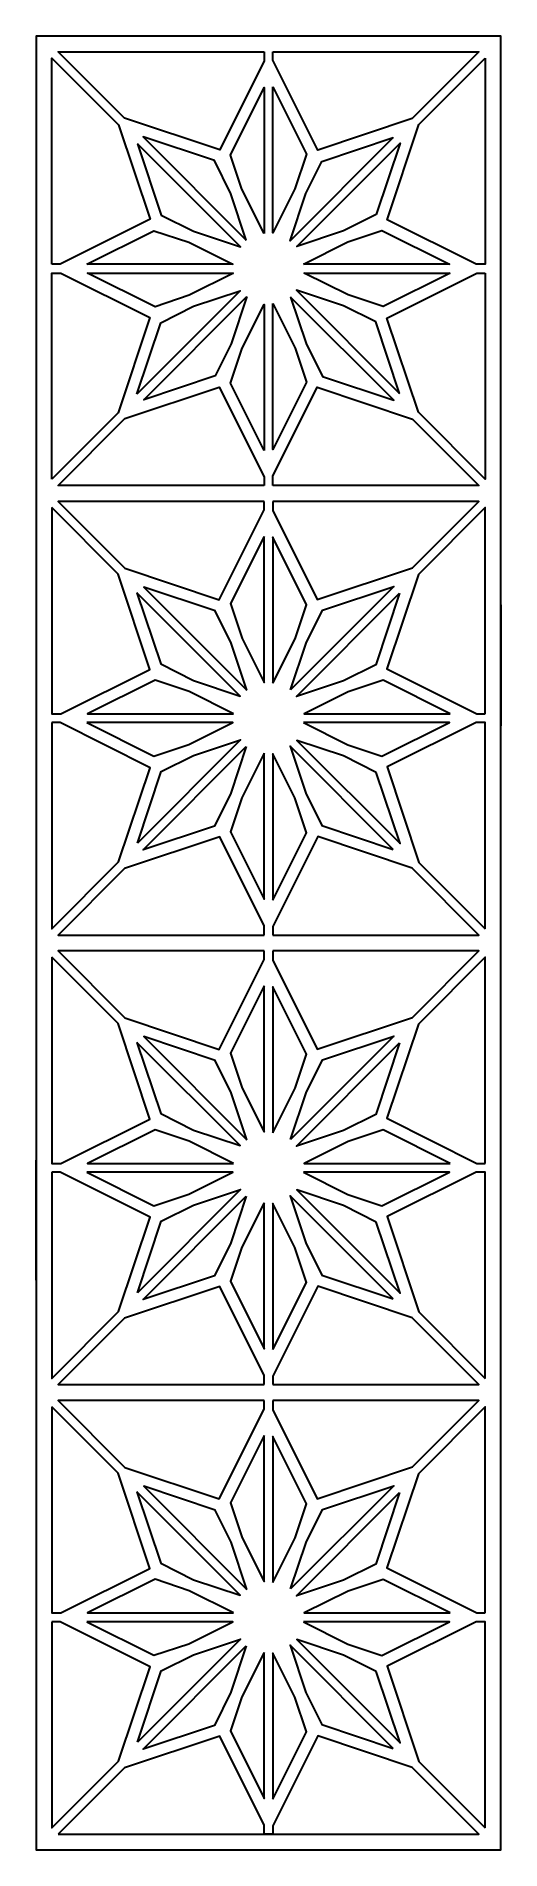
# Model space of a CAD drawing. Header units: centimetres. Extents: x 16.3 to 20.9, y -9 to 9.
import ezdxf

# ---------------------------------------------------------------- set-up
doc = ezdxf.new("R2010")
doc.units = ezdxf.units.CM
doc.header["$MEASUREMENT"] = 0
doc.layers.add('layer 1', color=7, linetype='Continuous')

msp = doc.modelspace()

# ---------------------------------------------------------------- linework, layer by layer
at = {"layer": 'layer 1', "color": 250, "lineweight": 30}
for points, knots in [([(20.9491, 3.35783), (20.9491, 3.35783), (20.9491, 0.07497), (20.9491, 0.07497), (20.9491, 0.07497), (20.9491, 0.07497), (20.9491, -2.18705), (20.9491, -2.18705), (20.9491, -2.18705), (20.9491, -2.18705), (20.9491, -2.27524), (20.9491, -2.27524), (20.9491, -2.27524), (20.9491, -2.27524), (20.9491, -4.46261), (20.9491, -4.46261), (20.9491, -4.46261), (20.9491, -4.46261), (20.9491, -6.64995), (20.9491, -6.64995), (20.9491, -6.64995), (20.9491, -6.64995), (20.9491, -6.73814), (20.9491, -6.73814), (20.9491, -6.73814), (20.9491, -6.73814), (20.9491, -9.00021), (20.9491, -9.00021), (20.9491, -9.00021), (20.9491, -9.00021), (16.33681, -9.00021), (16.33681, -9.00021), (16.33681, -9.00021), (16.33681, -9.00021), (16.33681, -6.73814), (16.33681, -6.73814), (16.33681, -6.73814), (16.33681, -6.73814), (16.33681, -6.64995), (16.33681, -6.64995), (16.33681, -6.64995), (16.33681, -6.64995), (16.33681, -2.15647), (16.33681, -2.15647), (16.33681, -2.15647), (16.33681, -2.15647), (16.33681, -2.18705), (16.33681, -2.18705), (16.33681, -2.18705), (16.33681, -2.18705), (16.33681, -2.27524), (16.33681, -2.27524), (16.33681, -2.27524), (16.33681, -2.27524), (16.33681, -3.34689), (16.33681, -3.34689), (16.33681, -3.34689), (16.33681, -3.34689), (16.33681, -0.07441), (16.33681, -0.07441), (16.33681, -0.07441), (16.33681, -0.07441), (16.33681, 2.18761), (16.33681, 2.18761), (16.33681, 2.18761), (16.33681, 2.18761), (16.33681, 2.27585), (16.33681, 2.27585), (16.33681, 2.27585), (16.33681, 2.27585), (16.33681, 4.46318), (16.33681, 4.46318), (16.33681, 4.46318), (16.33681, 4.46318), (16.33681, 6.65051), (16.33681, 6.65051), (16.33681, 6.65051), (16.33681, 6.65051), (16.33681, 6.73875), (16.33681, 6.73875), (16.33681, 6.73875), (16.33681, 6.73875), (16.33681, 9.00077), (16.33681, 9.00077), (16.33681, 9.00077), (16.33681, 9.00077), (20.9491, 9.00077), (20.9491, 9.00077), (20.9491, 9.00077), (20.9491, 9.00077), (20.9491, 6.73875), (20.9491, 6.73875), (20.9491, 6.73875), (20.9491, 6.73875), (20.9491, 6.65051), (20.9491, 6.65051), (20.9491, 6.65051), (20.9491, 6.65051), (20.9491, 2.15704), (20.9491, 2.15704), (20.9491, 2.15704), (20.9491, 2.15704), (20.9491, 2.18761), (20.9491, 2.18761), (20.9491, 2.18761), (20.9491, 2.18761), (20.9491, 2.27585), (20.9491, 2.27585), (20.9491, 2.27585), (20.9491, 2.27585), (20.9491, 3.35783), (20.9491, 3.35783)], [0, 0, 0, 0, 0.03448276, 0.03448276, 0.03448276, 0.03448276, 0.06896552, 0.06896552, 0.06896552, 0.06896552, 0.10344828, 0.10344828, 0.10344828, 0.10344828, 0.13793103, 0.13793103, 0.13793103, 0.13793103, 0.17241379, 0.17241379, 0.17241379, 0.17241379, 0.20689655, 0.20689655, 0.20689655, 0.20689655, 0.24137931, 0.24137931, 0.24137931, 0.24137931, 0.27586207, 0.27586207, 0.27586207, 0.27586207, 0.31034483, 0.31034483, 0.31034483, 0.31034483, 0.34482759, 0.34482759, 0.34482759, 0.34482759, 0.37931034, 0.37931034, 0.37931034, 0.37931034, 0.4137931, 0.4137931, 0.4137931, 0.4137931, 0.44827586, 0.44827586, 0.44827586, 0.44827586, 0.48275862, 0.48275862, 0.48275862, 0.48275862, 0.51724138, 0.51724138, 0.51724138, 0.51724138, 0.55172414, 0.55172414, 0.55172414, 0.55172414, 0.5862069, 0.5862069, 0.5862069, 0.5862069, 0.62068966, 0.62068966, 0.62068966, 0.62068966, 0.65517241, 0.65517241, 0.65517241, 0.65517241, 0.68965517, 0.68965517, 0.68965517, 0.68965517, 0.72413793, 0.72413793, 0.72413793, 0.72413793, 0.75862069, 0.75862069, 0.75862069, 0.75862069, 0.79310345, 0.79310345, 0.79310345, 0.79310345, 0.82758621, 0.82758621, 0.82758621, 0.82758621, 0.86206897, 0.86206897, 0.86206897, 0.86206897, 0.89655172, 0.89655172, 0.89655172, 0.89655172, 0.93103448, 0.93103448, 0.93103448, 0.93103448, 1, 1, 1, 1]), ([(18.59883, 8.84704), (18.59883, 8.84704), (16.55294, 8.84704), (16.55294, 8.84704), (16.55294, 8.84704), (16.55294, 8.84704), (17.21215, 8.18779), (17.21215, 8.18779), (17.21215, 8.18779), (17.21215, 8.18779), (18.1588, 7.87326), (18.1588, 7.87326), (18.1588, 7.87326), (18.1588, 7.87326), (18.59883, 8.75546), (18.59883, 8.75546), (18.59883, 8.75546), (18.59883, 8.75546), (18.59883, 8.84704), (18.59883, 8.84704)], [0, 0, 0, 0, 0.16666667, 0.16666667, 0.16666667, 0.16666667, 0.33333333, 0.33333333, 0.33333333, 0.33333333, 0.5, 0.5, 0.5, 0.5, 0.66666667, 0.66666667, 0.66666667, 0.66666667, 1, 1, 1, 1]), ([(18.68703, 8.84704), (18.68703, 8.84704), (18.68703, 8.76214), (18.68703, 8.76214), (18.68703, 8.76214), (18.68703, 8.76214), (19.13402, 7.87039), (19.13402, 7.87039), (19.13402, 7.87039), (19.13402, 7.87039), (20.06898, 8.18302), (20.06898, 8.18302), (20.06898, 8.18302), (20.06898, 8.18302), (20.73296, 8.84704), (20.73296, 8.84704), (20.73296, 8.84704), (20.73296, 8.84704), (18.68703, 8.84704), (18.68703, 8.84704)], [0, 0, 0, 0, 0.16666667, 0.16666667, 0.16666667, 0.16666667, 0.33333333, 0.33333333, 0.33333333, 0.33333333, 0.5, 0.5, 0.5, 0.5, 0.66666667, 0.66666667, 0.66666667, 0.66666667, 1, 1, 1, 1]), ([(16.49054, 6.73875), (16.49054, 6.73875), (16.57539, 6.73875), (16.57539, 6.73875), (16.57539, 6.73875), (16.57539, 6.73875), (17.46719, 7.18569), (17.46719, 7.18569), (17.46719, 7.18569), (17.46719, 7.18569), (17.15452, 8.12065), (17.15452, 8.12065), (17.15452, 8.12065), (17.15452, 8.12065), (16.49054, 8.78464), (16.49054, 8.78464), (16.49054, 8.78464), (16.49054, 8.78464), (16.49054, 6.73875), (16.49054, 6.73875)], [0, 0, 0, 0, 0.16666667, 0.16666667, 0.16666667, 0.16666667, 0.33333333, 0.33333333, 0.33333333, 0.33333333, 0.5, 0.5, 0.5, 0.5, 0.66666667, 0.66666667, 0.66666667, 0.66666667, 1, 1, 1, 1]), ([(20.79532, 8.78464), (20.79532, 8.78464), (20.13612, 8.12539), (20.13612, 8.12539), (20.13612, 8.12539), (20.13612, 8.12539), (19.82158, 7.17879), (19.82158, 7.17879), (19.82158, 7.17879), (19.82158, 7.17879), (20.70378, 6.73875), (20.70378, 6.73875), (20.70378, 6.73875), (20.70378, 6.73875), (20.79532, 6.73875), (20.79532, 6.73875), (20.79532, 6.73875), (20.79532, 6.73875), (20.79532, 8.78464), (20.79532, 8.78464)], [0, 0, 0, 0, 0.16666667, 0.16666667, 0.16666667, 0.16666667, 0.33333333, 0.33333333, 0.33333333, 0.33333333, 0.5, 0.5, 0.5, 0.5, 0.66666667, 0.66666667, 0.66666667, 0.66666667, 1, 1, 1, 1]), ([(18.59883, 7.04225), (18.59883, 7.04225), (18.59883, 8.49164), (18.59883, 8.49164), (18.59883, 8.49164), (18.59883, 8.49164), (18.26463, 7.82158), (18.26463, 7.82158), (18.26463, 7.82158), (18.26463, 7.82158), (18.37762, 7.48364), (18.37762, 7.48364), (18.37762, 7.48364), (18.37762, 7.48364), (18.59883, 7.04225), (18.59883, 7.04225)], [0, 0, 0, 0, 0.2, 0.2, 0.2, 0.2, 0.4, 0.4, 0.4, 0.4, 0.6, 0.6, 0.6, 0.6, 1, 1, 1, 1]), ([(18.68703, 8.49938), (18.68703, 8.49938), (18.68703, 7.04998), (18.68703, 7.04998), (18.68703, 7.04998), (18.68703, 7.04998), (18.90412, 7.4852), (18.90412, 7.4852), (18.90412, 7.4852), (18.90412, 7.4852), (19.01937, 7.83204), (19.01937, 7.83204), (19.01937, 7.83204), (19.01937, 7.83204), (18.68703, 8.49938), (18.68703, 8.49938)], [0, 0, 0, 0, 0.2, 0.2, 0.2, 0.2, 0.4, 0.4, 0.4, 0.4, 0.6, 0.6, 0.6, 0.6, 1, 1, 1, 1]), ([(17.34108, 7.93414), (17.34108, 7.93414), (18.36594, 6.90924), (18.36594, 6.90924), (18.36594, 6.90924), (18.36594, 6.90924), (17.89742, 7.06492), (17.89742, 7.06492), (17.89742, 7.06492), (17.89742, 7.06492), (17.57853, 7.22399), (17.57853, 7.22399), (17.57853, 7.22399), (17.57853, 7.22399), (17.34108, 7.93414), (17.34108, 7.93414)], [0, 0, 0, 0, 0.2, 0.2, 0.2, 0.2, 0.4, 0.4, 0.4, 0.4, 0.6, 0.6, 0.6, 0.6, 1, 1, 1, 1]), ([(18.42283, 6.97712), (18.42283, 6.97712), (17.39797, 8.00197), (17.39797, 8.00197), (17.39797, 8.00197), (17.39797, 8.00197), (18.10568, 7.76682), (18.10568, 7.76682), (18.10568, 7.76682), (18.10568, 7.76682), (18.26862, 7.43834), (18.26862, 7.43834), (18.26862, 7.43834), (18.26862, 7.43834), (18.42283, 6.97712), (18.42283, 6.97712)], [0, 0, 0, 0, 0.2, 0.2, 0.2, 0.2, 0.4, 0.4, 0.4, 0.4, 0.6, 0.6, 0.6, 0.6, 1, 1, 1, 1]), ([(19.88246, 7.9965), (19.88246, 7.9965), (19.17232, 7.75905), (19.17232, 7.75905), (19.17232, 7.75905), (19.17232, 7.75905), (19.01324, 7.44012), (19.01324, 7.44012), (19.01324, 7.44012), (19.01324, 7.44012), (18.85757, 6.9716), (18.85757, 6.9716), (18.85757, 6.9716), (18.85757, 6.9716), (19.88246, 7.9965), (19.88246, 7.9965)], [0, 0, 0, 0, 0.2, 0.2, 0.2, 0.2, 0.4, 0.4, 0.4, 0.4, 0.6, 0.6, 0.6, 0.6, 1, 1, 1, 1]), ([(19.71341, 7.23272), (19.71341, 7.23272), (19.9503, 7.93961), (19.9503, 7.93961), (19.9503, 7.93961), (19.9503, 7.93961), (18.92544, 6.91471), (18.92544, 6.91471), (18.92544, 6.91471), (18.92544, 6.91471), (19.38667, 7.06897), (19.38667, 7.06897), (19.38667, 7.06897), (19.38667, 7.06897), (19.71341, 7.23272), (19.71341, 7.23272)], [0, 0, 0, 0, 0.2, 0.2, 0.2, 0.2, 0.4, 0.4, 0.4, 0.4, 0.6, 0.6, 0.6, 0.6, 1, 1, 1, 1]), ([(16.83816, 6.73875), (16.83816, 6.73875), (18.28755, 6.73875), (18.28755, 6.73875), (18.28755, 6.73875), (18.28755, 6.73875), (17.85238, 6.95583), (17.85238, 6.95583), (17.85238, 6.95583), (17.85238, 6.95583), (17.50549, 7.07105), (17.50549, 7.07105), (17.50549, 7.07105), (17.50549, 7.07105), (16.83816, 6.73875), (16.83816, 6.73875)], [0, 0, 0, 0, 0.2, 0.2, 0.2, 0.2, 0.4, 0.4, 0.4, 0.4, 0.6, 0.6, 0.6, 0.6, 1, 1, 1, 1]), ([(18.99058, 6.73875), (18.99058, 6.73875), (20.43997, 6.73875), (20.43997, 6.73875), (20.43997, 6.73875), (20.43997, 6.73875), (19.7699, 7.07295), (19.7699, 7.07295), (19.7699, 7.07295), (19.7699, 7.07295), (19.43191, 6.95996), (19.43191, 6.95996), (19.43191, 6.95996), (19.43191, 6.95996), (18.99058, 6.73875), (18.99058, 6.73875)], [0, 0, 0, 0, 0.2, 0.2, 0.2, 0.2, 0.4, 0.4, 0.4, 0.4, 0.6, 0.6, 0.6, 0.6, 1, 1, 1, 1]), ([(16.49054, 4.60462), (16.49054, 4.60462), (17.14979, 5.26382), (17.14979, 5.26382), (17.14979, 5.26382), (17.14979, 5.26382), (17.46433, 6.21047), (17.46433, 6.21047), (17.46433, 6.21047), (17.46433, 6.21047), (16.58212, 6.65051), (16.58212, 6.65051), (16.58212, 6.65051), (16.58212, 6.65051), (16.49054, 6.65051), (16.49054, 6.65051), (16.49054, 6.65051), (16.49054, 6.65051), (16.49054, 4.60462), (16.49054, 4.60462)], [0, 0, 0, 0, 0.16666667, 0.16666667, 0.16666667, 0.16666667, 0.33333333, 0.33333333, 0.33333333, 0.33333333, 0.5, 0.5, 0.5, 0.5, 0.66666667, 0.66666667, 0.66666667, 0.66666667, 1, 1, 1, 1]), ([(18.29533, 6.65051), (18.29533, 6.65051), (16.8459, 6.65051), (16.8459, 6.65051), (16.8459, 6.65051), (16.8459, 6.65051), (17.51596, 6.3163), (17.51596, 6.3163), (17.51596, 6.3163), (17.51596, 6.3163), (17.85394, 6.4293), (17.85394, 6.4293), (17.85394, 6.4293), (17.85394, 6.4293), (18.29533, 6.65051), (18.29533, 6.65051)], [0, 0, 0, 0, 0.2, 0.2, 0.2, 0.2, 0.4, 0.4, 0.4, 0.4, 0.6, 0.6, 0.6, 0.6, 1, 1, 1, 1]), ([(20.4477, 6.65051), (20.4477, 6.65051), (18.99831, 6.65051), (18.99831, 6.65051), (18.99831, 6.65051), (18.99831, 6.65051), (19.43352, 6.43342), (19.43352, 6.43342), (19.43352, 6.43342), (19.43352, 6.43342), (19.78037, 6.31821), (19.78037, 6.31821), (19.78037, 6.31821), (19.78037, 6.31821), (20.4477, 6.65051), (20.4477, 6.65051)], [0, 0, 0, 0, 0.2, 0.2, 0.2, 0.2, 0.4, 0.4, 0.4, 0.4, 0.6, 0.6, 0.6, 0.6, 1, 1, 1, 1]), ([(20.79532, 6.65051), (20.79532, 6.65051), (20.71047, 6.65051), (20.71047, 6.65051), (20.71047, 6.65051), (20.71047, 6.65051), (19.81871, 6.20356), (19.81871, 6.20356), (19.81871, 6.20356), (19.81871, 6.20356), (20.13134, 5.2686), (20.13134, 5.2686), (20.13134, 5.2686), (20.13134, 5.2686), (20.79532, 4.60462), (20.79532, 4.60462), (20.79532, 4.60462), (20.79532, 4.60462), (20.79532, 6.65051), (20.79532, 6.65051)], [0, 0, 0, 0, 0.16666667, 0.16666667, 0.16666667, 0.16666667, 0.33333333, 0.33333333, 0.33333333, 0.33333333, 0.5, 0.5, 0.5, 0.5, 0.66666667, 0.66666667, 0.66666667, 0.66666667, 1, 1, 1, 1]), ([(17.33561, 5.44964), (17.33561, 5.44964), (18.36047, 6.4745), (18.36047, 6.4745), (18.36047, 6.4745), (18.36047, 6.4745), (17.89924, 6.32029), (17.89924, 6.32029), (17.89924, 6.32029), (17.89924, 6.32029), (17.5725, 6.15654), (17.5725, 6.15654), (17.5725, 6.15654), (17.5725, 6.15654), (17.33561, 5.44964), (17.33561, 5.44964)], [0, 0, 0, 0, 0.2, 0.2, 0.2, 0.2, 0.4, 0.4, 0.4, 0.4, 0.6, 0.6, 0.6, 0.6, 1, 1, 1, 1]), ([(18.42834, 6.41765), (18.42834, 6.41765), (17.40344, 5.39276), (17.40344, 5.39276), (17.40344, 5.39276), (17.40344, 5.39276), (18.11359, 5.63021), (18.11359, 5.63021), (18.11359, 5.63021), (18.11359, 5.63021), (18.27266, 5.94914), (18.27266, 5.94914), (18.27266, 5.94914), (18.27266, 5.94914), (18.42834, 6.41765), (18.42834, 6.41765)], [0, 0, 0, 0, 0.2, 0.2, 0.2, 0.2, 0.4, 0.4, 0.4, 0.4, 0.6, 0.6, 0.6, 0.6, 1, 1, 1, 1]), ([(18.59883, 4.88988), (18.59883, 4.88988), (18.59883, 6.33923), (18.59883, 6.33923), (18.59883, 6.33923), (18.59883, 6.33923), (18.38175, 5.90406), (18.38175, 5.90406), (18.38175, 5.90406), (18.38175, 5.90406), (18.26649, 5.55722), (18.26649, 5.55722), (18.26649, 5.55722), (18.26649, 5.55722), (18.59883, 4.88988), (18.59883, 4.88988)], [0, 0, 0, 0, 0.2, 0.2, 0.2, 0.2, 0.4, 0.4, 0.4, 0.4, 0.6, 0.6, 0.6, 0.6, 1, 1, 1, 1]), ([(18.68703, 6.347), (18.68703, 6.347), (18.68703, 4.89762), (18.68703, 4.89762), (18.68703, 4.89762), (18.68703, 4.89762), (19.02128, 5.56768), (19.02128, 5.56768), (19.02128, 5.56768), (19.02128, 5.56768), (18.90828, 5.90562), (18.90828, 5.90562), (18.90828, 5.90562), (18.90828, 5.90562), (18.68703, 6.347), (18.68703, 6.347)], [0, 0, 0, 0, 0.2, 0.2, 0.2, 0.2, 0.4, 0.4, 0.4, 0.4, 0.6, 0.6, 0.6, 0.6, 1, 1, 1, 1]), ([(18.86303, 6.41214), (18.86303, 6.41214), (19.88794, 5.38728), (19.88794, 5.38728), (19.88794, 5.38728), (19.88794, 5.38728), (19.18017, 5.62244), (19.18017, 5.62244), (19.18017, 5.62244), (19.18017, 5.62244), (19.01729, 5.95091), (19.01729, 5.95091), (19.01729, 5.95091), (19.01729, 5.95091), (18.86303, 6.41214), (18.86303, 6.41214)], [0, 0, 0, 0, 0.2, 0.2, 0.2, 0.2, 0.4, 0.4, 0.4, 0.4, 0.6, 0.6, 0.6, 0.6, 1, 1, 1, 1]), ([(19.94482, 5.45512), (19.94482, 5.45512), (18.91993, 6.48002), (18.91993, 6.48002), (18.91993, 6.48002), (18.91993, 6.48002), (19.38845, 6.32434), (19.38845, 6.32434), (19.38845, 6.32434), (19.38845, 6.32434), (19.70737, 6.16526), (19.70737, 6.16526), (19.70737, 6.16526), (19.70737, 6.16526), (19.94482, 5.45512), (19.94482, 5.45512)], [0, 0, 0, 0, 0.2, 0.2, 0.2, 0.2, 0.4, 0.4, 0.4, 0.4, 0.6, 0.6, 0.6, 0.6, 1, 1, 1, 1]), ([(18.59883, 4.54221), (18.59883, 4.54221), (18.59883, 4.62707), (18.59883, 4.62707), (18.59883, 4.62707), (18.59883, 4.62707), (18.15189, 5.51887), (18.15189, 5.51887), (18.15189, 5.51887), (18.15189, 5.51887), (17.21693, 5.2062), (17.21693, 5.2062), (17.21693, 5.2062), (17.21693, 5.2062), (16.55294, 4.54221), (16.55294, 4.54221), (16.55294, 4.54221), (16.55294, 4.54221), (18.59883, 4.54221), (18.59883, 4.54221)], [0, 0, 0, 0, 0.16666667, 0.16666667, 0.16666667, 0.16666667, 0.33333333, 0.33333333, 0.33333333, 0.33333333, 0.5, 0.5, 0.5, 0.5, 0.66666667, 0.66666667, 0.66666667, 0.66666667, 1, 1, 1, 1]), ([(18.68703, 4.54221), (18.68703, 4.54221), (20.73296, 4.54221), (20.73296, 4.54221), (20.73296, 4.54221), (20.73296, 4.54221), (20.07371, 5.20146), (20.07371, 5.20146), (20.07371, 5.20146), (20.07371, 5.20146), (19.12711, 5.516), (19.12711, 5.516), (19.12711, 5.516), (19.12711, 5.516), (18.68703, 4.6338), (18.68703, 4.6338), (18.68703, 4.6338), (18.68703, 4.6338), (18.68703, 4.54221), (18.68703, 4.54221)], [0, 0, 0, 0, 0.16666667, 0.16666667, 0.16666667, 0.16666667, 0.33333333, 0.33333333, 0.33333333, 0.33333333, 0.5, 0.5, 0.5, 0.5, 0.66666667, 0.66666667, 0.66666667, 0.66666667, 1, 1, 1, 1]), ([(16.49054, 4.32174), (16.49054, 4.32174), (17.14979, 3.66253), (17.14979, 3.66253), (17.14979, 3.66253), (17.14979, 3.66253), (17.46433, 2.71589), (17.46433, 2.71589), (17.46433, 2.71589), (17.46433, 2.71589), (16.58212, 2.27585), (16.58212, 2.27585), (16.58212, 2.27585), (16.58212, 2.27585), (16.49054, 2.27585), (16.49054, 2.27585), (16.49054, 2.27585), (16.49054, 2.27585), (16.49054, 4.32174), (16.49054, 4.32174)], [0, 0, 0, 0, 0.16666667, 0.16666667, 0.16666667, 0.16666667, 0.33333333, 0.33333333, 0.33333333, 0.33333333, 0.5, 0.5, 0.5, 0.5, 0.66666667, 0.66666667, 0.66666667, 0.66666667, 1, 1, 1, 1]), ([(18.59883, 4.38414), (18.59883, 4.38414), (18.59883, 4.29929), (18.59883, 4.29929), (18.59883, 4.29929), (18.59883, 4.29929), (18.15189, 3.40749), (18.15189, 3.40749), (18.15189, 3.40749), (18.15189, 3.40749), (17.21693, 3.72012), (17.21693, 3.72012), (17.21693, 3.72012), (17.21693, 3.72012), (16.55294, 4.38414), (16.55294, 4.38414), (16.55294, 4.38414), (16.55294, 4.38414), (18.59883, 4.38414), (18.59883, 4.38414)], [0, 0, 0, 0, 0.16666667, 0.16666667, 0.16666667, 0.16666667, 0.33333333, 0.33333333, 0.33333333, 0.33333333, 0.5, 0.5, 0.5, 0.5, 0.66666667, 0.66666667, 0.66666667, 0.66666667, 1, 1, 1, 1]), ([(18.68703, 4.38414), (18.68703, 4.38414), (20.73296, 4.38414), (20.73296, 4.38414), (20.73296, 4.38414), (20.73296, 4.38414), (20.07371, 3.72489), (20.07371, 3.72489), (20.07371, 3.72489), (20.07371, 3.72489), (19.12711, 3.41036), (19.12711, 3.41036), (19.12711, 3.41036), (19.12711, 3.41036), (18.68703, 4.29256), (18.68703, 4.29256), (18.68703, 4.29256), (18.68703, 4.29256), (18.68703, 4.38414), (18.68703, 4.38414)], [0, 0, 0, 0, 0.16666667, 0.16666667, 0.16666667, 0.16666667, 0.33333333, 0.33333333, 0.33333333, 0.33333333, 0.5, 0.5, 0.5, 0.5, 0.66666667, 0.66666667, 0.66666667, 0.66666667, 1, 1, 1, 1]), ([(20.79532, 2.27585), (20.79532, 2.27585), (20.71047, 2.27585), (20.71047, 2.27585), (20.71047, 2.27585), (20.71047, 2.27585), (19.81871, 2.72279), (19.81871, 2.72279), (19.81871, 2.72279), (19.81871, 2.72279), (20.13134, 3.65776), (20.13134, 3.65776), (20.13134, 3.65776), (20.13134, 3.65776), (20.79532, 4.32174), (20.79532, 4.32174), (20.79532, 4.32174), (20.79532, 4.32174), (20.79532, 2.27585), (20.79532, 2.27585)], [0, 0, 0, 0, 0.16666667, 0.16666667, 0.16666667, 0.16666667, 0.33333333, 0.33333333, 0.33333333, 0.33333333, 0.5, 0.5, 0.5, 0.5, 0.66666667, 0.66666667, 0.66666667, 0.66666667, 1, 1, 1, 1]), ([(18.59883, 4.03648), (18.59883, 4.03648), (18.59883, 2.58713), (18.59883, 2.58713), (18.59883, 2.58713), (18.59883, 2.58713), (18.38175, 3.0223), (18.38175, 3.0223), (18.38175, 3.0223), (18.38175, 3.0223), (18.26649, 3.36915), (18.26649, 3.36915), (18.26649, 3.36915), (18.26649, 3.36915), (18.59883, 4.03648), (18.59883, 4.03648)], [0, 0, 0, 0, 0.2, 0.2, 0.2, 0.2, 0.4, 0.4, 0.4, 0.4, 0.6, 0.6, 0.6, 0.6, 1, 1, 1, 1]), ([(18.68703, 2.57935), (18.68703, 2.57935), (18.68703, 4.02874), (18.68703, 4.02874), (18.68703, 4.02874), (18.68703, 4.02874), (19.02128, 3.35868), (19.02128, 3.35868), (19.02128, 3.35868), (19.02128, 3.35868), (18.90828, 3.02074), (18.90828, 3.02074), (18.90828, 3.02074), (18.90828, 3.02074), (18.68703, 2.57935), (18.68703, 2.57935)], [0, 0, 0, 0, 0.2, 0.2, 0.2, 0.2, 0.4, 0.4, 0.4, 0.4, 0.6, 0.6, 0.6, 0.6, 1, 1, 1, 1]), ([(17.33561, 3.47671), (17.33561, 3.47671), (18.36047, 2.45182), (18.36047, 2.45182), (18.36047, 2.45182), (18.36047, 2.45182), (17.89924, 2.60606), (17.89924, 2.60606), (17.89924, 2.60606), (17.89924, 2.60606), (17.5725, 2.76983), (17.5725, 2.76983), (17.5725, 2.76983), (17.5725, 2.76983), (17.33561, 3.47671), (17.33561, 3.47671)], [0, 0, 0, 0, 0.2, 0.2, 0.2, 0.2, 0.4, 0.4, 0.4, 0.4, 0.6, 0.6, 0.6, 0.6, 1, 1, 1, 1]), ([(18.42834, 2.5087), (18.42834, 2.5087), (17.40344, 3.5336), (17.40344, 3.5336), (17.40344, 3.5336), (17.40344, 3.5336), (18.11359, 3.29615), (18.11359, 3.29615), (18.11359, 3.29615), (18.11359, 3.29615), (18.27266, 2.97722), (18.27266, 2.97722), (18.27266, 2.97722), (18.27266, 2.97722), (18.42834, 2.5087), (18.42834, 2.5087)], [0, 0, 0, 0, 0.2, 0.2, 0.2, 0.2, 0.4, 0.4, 0.4, 0.4, 0.6, 0.6, 0.6, 0.6, 1, 1, 1, 1]), ([(18.86303, 2.51422), (18.86303, 2.51422), (19.88794, 3.53907), (19.88794, 3.53907), (19.88794, 3.53907), (19.88794, 3.53907), (19.18017, 3.30392), (19.18017, 3.30392), (19.18017, 3.30392), (19.18017, 3.30392), (19.01729, 2.97545), (19.01729, 2.97545), (19.01729, 2.97545), (19.01729, 2.97545), (18.86303, 2.51422), (18.86303, 2.51422)], [0, 0, 0, 0, 0.2, 0.2, 0.2, 0.2, 0.4, 0.4, 0.4, 0.4, 0.6, 0.6, 0.6, 0.6, 1, 1, 1, 1]), ([(19.94482, 3.47124), (19.94482, 3.47124), (18.91993, 2.44634), (18.91993, 2.44634), (18.91993, 2.44634), (18.91993, 2.44634), (19.38845, 2.60202), (19.38845, 2.60202), (19.38845, 2.60202), (19.38845, 2.60202), (19.70737, 2.76109), (19.70737, 2.76109), (19.70737, 2.76109), (19.70737, 2.76109), (19.94482, 3.47124), (19.94482, 3.47124)], [0, 0, 0, 0, 0.2, 0.2, 0.2, 0.2, 0.4, 0.4, 0.4, 0.4, 0.6, 0.6, 0.6, 0.6, 1, 1, 1, 1]), ([(18.29533, 2.27585), (18.29533, 2.27585), (16.8459, 2.27585), (16.8459, 2.27585), (16.8459, 2.27585), (16.8459, 2.27585), (17.51596, 2.61006), (17.51596, 2.61006), (17.51596, 2.61006), (17.51596, 2.61006), (17.85394, 2.49706), (17.85394, 2.49706), (17.85394, 2.49706), (17.85394, 2.49706), (18.29533, 2.27585), (18.29533, 2.27585)], [0, 0, 0, 0, 0.2, 0.2, 0.2, 0.2, 0.4, 0.4, 0.4, 0.4, 0.6, 0.6, 0.6, 0.6, 1, 1, 1, 1]), ([(20.4477, 2.27585), (20.4477, 2.27585), (18.99831, 2.27585), (18.99831, 2.27585), (18.99831, 2.27585), (18.99831, 2.27585), (19.43352, 2.49294), (19.43352, 2.49294), (19.43352, 2.49294), (19.43352, 2.49294), (19.78037, 2.60815), (19.78037, 2.60815), (19.78037, 2.60815), (19.78037, 2.60815), (20.4477, 2.27585), (20.4477, 2.27585)], [0, 0, 0, 0, 0.2, 0.2, 0.2, 0.2, 0.4, 0.4, 0.4, 0.4, 0.6, 0.6, 0.6, 0.6, 1, 1, 1, 1]), ([(16.49054, 2.18761), (16.49054, 2.18761), (16.57539, 2.18761), (16.57539, 2.18761), (16.57539, 2.18761), (16.57539, 2.18761), (17.46719, 1.74067), (17.46719, 1.74067), (17.46719, 1.74067), (17.46719, 1.74067), (17.15452, 0.80571), (17.15452, 0.80571), (17.15452, 0.80571), (17.15452, 0.80571), (16.49054, 0.14172), (16.49054, 0.14172), (16.49054, 0.14172), (16.49054, 0.14172), (16.49054, 2.18761), (16.49054, 2.18761)], [0, 0, 0, 0, 0.16666667, 0.16666667, 0.16666667, 0.16666667, 0.33333333, 0.33333333, 0.33333333, 0.33333333, 0.5, 0.5, 0.5, 0.5, 0.66666667, 0.66666667, 0.66666667, 0.66666667, 1, 1, 1, 1]), ([(16.83816, 2.18761), (16.83816, 2.18761), (18.28755, 2.18761), (18.28755, 2.18761), (18.28755, 2.18761), (18.28755, 2.18761), (17.85238, 1.97052), (17.85238, 1.97052), (17.85238, 1.97052), (17.85238, 1.97052), (17.50549, 1.85531), (17.50549, 1.85531), (17.50549, 1.85531), (17.50549, 1.85531), (16.83816, 2.18761), (16.83816, 2.18761)], [0, 0, 0, 0, 0.2, 0.2, 0.2, 0.2, 0.4, 0.4, 0.4, 0.4, 0.6, 0.6, 0.6, 0.6, 1, 1, 1, 1]), ([(18.99058, 2.18761), (18.99058, 2.18761), (20.43997, 2.18761), (20.43997, 2.18761), (20.43997, 2.18761), (20.43997, 2.18761), (19.7699, 1.8534), (19.7699, 1.8534), (19.7699, 1.8534), (19.7699, 1.8534), (19.43191, 1.9664), (19.43191, 1.9664), (19.43191, 1.9664), (19.43191, 1.9664), (18.99058, 2.18761), (18.99058, 2.18761)], [0, 0, 0, 0, 0.2, 0.2, 0.2, 0.2, 0.4, 0.4, 0.4, 0.4, 0.6, 0.6, 0.6, 0.6, 1, 1, 1, 1]), ([(20.79532, 0.14172), (20.79532, 0.14172), (20.13612, 0.80093), (20.13612, 0.80093), (20.13612, 0.80093), (20.13612, 0.80093), (19.82158, 1.74757), (19.82158, 1.74757), (19.82158, 1.74757), (19.82158, 1.74757), (20.70378, 2.18761), (20.70378, 2.18761), (20.70378, 2.18761), (20.70378, 2.18761), (20.79532, 2.18761), (20.79532, 2.18761), (20.79532, 2.18761), (20.79532, 2.18761), (20.79532, 0.14172), (20.79532, 0.14172)], [0, 0, 0, 0, 0.16666667, 0.16666667, 0.16666667, 0.16666667, 0.33333333, 0.33333333, 0.33333333, 0.33333333, 0.5, 0.5, 0.5, 0.5, 0.66666667, 0.66666667, 0.66666667, 0.66666667, 1, 1, 1, 1]), ([(17.34108, 0.99222), (17.34108, 0.99222), (18.36594, 2.01712), (18.36594, 2.01712), (18.36594, 2.01712), (18.36594, 2.01712), (17.89742, 1.86143), (17.89742, 1.86143), (17.89742, 1.86143), (17.89742, 1.86143), (17.57853, 1.70236), (17.57853, 1.70236), (17.57853, 1.70236), (17.57853, 1.70236), (17.34108, 0.99222), (17.34108, 0.99222)], [0, 0, 0, 0, 0.2, 0.2, 0.2, 0.2, 0.4, 0.4, 0.4, 0.4, 0.6, 0.6, 0.6, 0.6, 1, 1, 1, 1]), ([(19.71341, 1.69364), (19.71341, 1.69364), (19.9503, 0.98675), (19.9503, 0.98675), (19.9503, 0.98675), (19.9503, 0.98675), (18.92544, 2.01165), (18.92544, 2.01165), (18.92544, 2.01165), (18.92544, 2.01165), (19.38667, 1.8574), (19.38667, 1.8574), (19.38667, 1.8574), (19.38667, 1.8574), (19.71341, 1.69364), (19.71341, 1.69364)], [0, 0, 0, 0, 0.2, 0.2, 0.2, 0.2, 0.4, 0.4, 0.4, 0.4, 0.6, 0.6, 0.6, 0.6, 1, 1, 1, 1]), ([(18.42283, 1.94925), (18.42283, 1.94925), (17.39797, 0.92439), (17.39797, 0.92439), (17.39797, 0.92439), (17.39797, 0.92439), (18.10568, 1.15954), (18.10568, 1.15954), (18.10568, 1.15954), (18.10568, 1.15954), (18.26862, 1.48802), (18.26862, 1.48802), (18.26862, 1.48802), (18.26862, 1.48802), (18.42283, 1.94925), (18.42283, 1.94925)], [0, 0, 0, 0, 0.2, 0.2, 0.2, 0.2, 0.4, 0.4, 0.4, 0.4, 0.6, 0.6, 0.6, 0.6, 1, 1, 1, 1]), ([(18.59883, 1.8841), (18.59883, 1.8841), (18.59883, 0.43471), (18.59883, 0.43471), (18.59883, 0.43471), (18.59883, 0.43471), (18.26463, 1.10478), (18.26463, 1.10478), (18.26463, 1.10478), (18.26463, 1.10478), (18.37762, 1.44273), (18.37762, 1.44273), (18.37762, 1.44273), (18.37762, 1.44273), (18.59883, 1.8841), (18.59883, 1.8841)], [0, 0, 0, 0, 0.2, 0.2, 0.2, 0.2, 0.4, 0.4, 0.4, 0.4, 0.6, 0.6, 0.6, 0.6, 1, 1, 1, 1]), ([(18.68703, 0.42699), (18.68703, 0.42699), (18.68703, 1.87638), (18.68703, 1.87638), (18.68703, 1.87638), (18.68703, 1.87638), (18.90412, 1.44116), (18.90412, 1.44116), (18.90412, 1.44116), (18.90412, 1.44116), (19.01937, 1.09432), (19.01937, 1.09432), (19.01937, 1.09432), (19.01937, 1.09432), (18.68703, 0.42699), (18.68703, 0.42699)], [0, 0, 0, 0, 0.2, 0.2, 0.2, 0.2, 0.4, 0.4, 0.4, 0.4, 0.6, 0.6, 0.6, 0.6, 1, 1, 1, 1]), ([(19.88246, 0.92986), (19.88246, 0.92986), (19.17232, 1.16732), (19.17232, 1.16732), (19.17232, 1.16732), (19.17232, 1.16732), (19.01324, 1.48623), (19.01324, 1.48623), (19.01324, 1.48623), (19.01324, 1.48623), (18.85757, 1.95476), (18.85757, 1.95476), (18.85757, 1.95476), (18.85757, 1.95476), (19.88246, 0.92986), (19.88246, 0.92986)], [0, 0, 0, 0, 0.2, 0.2, 0.2, 0.2, 0.4, 0.4, 0.4, 0.4, 0.6, 0.6, 0.6, 0.6, 1, 1, 1, 1]), ([(18.59883, 0.07932), (18.59883, 0.07932), (16.55294, 0.07932), (16.55294, 0.07932), (16.55294, 0.07932), (16.55294, 0.07932), (17.21215, 0.73857), (17.21215, 0.73857), (17.21215, 0.73857), (17.21215, 0.73857), (18.1588, 1.05311), (18.1588, 1.05311), (18.1588, 1.05311), (18.1588, 1.05311), (18.59883, 0.1709), (18.59883, 0.1709), (18.59883, 0.1709), (18.59883, 0.1709), (18.59883, 0.07932), (18.59883, 0.07932)], [0, 0, 0, 0, 0.16666667, 0.16666667, 0.16666667, 0.16666667, 0.33333333, 0.33333333, 0.33333333, 0.33333333, 0.5, 0.5, 0.5, 0.5, 0.66666667, 0.66666667, 0.66666667, 0.66666667, 1, 1, 1, 1]), ([(18.68703, 0.07932), (18.68703, 0.07932), (18.68703, 0.16422), (18.68703, 0.16422), (18.68703, 0.16422), (18.68703, 0.16422), (19.13402, 1.05597), (19.13402, 1.05597), (19.13402, 1.05597), (19.13402, 1.05597), (20.06898, 0.74335), (20.06898, 0.74335), (20.06898, 0.74335), (20.06898, 0.74335), (20.73296, 0.07932), (20.73296, 0.07932), (20.73296, 0.07932), (20.73296, 0.07932), (18.68703, 0.07932), (18.68703, 0.07932)], [0, 0, 0, 0, 0.16666667, 0.16666667, 0.16666667, 0.16666667, 0.33333333, 0.33333333, 0.33333333, 0.33333333, 0.5, 0.5, 0.5, 0.5, 0.66666667, 0.66666667, 0.66666667, 0.66666667, 1, 1, 1, 1]), ([(16.49054, -0.14116), (16.49054, -0.14116), (17.14979, -0.80037), (17.14979, -0.80037), (17.14979, -0.80037), (17.14979, -0.80037), (17.46433, -1.74701), (17.46433, -1.74701), (17.46433, -1.74701), (17.46433, -1.74701), (16.58212, -2.18705), (16.58212, -2.18705), (16.58212, -2.18705), (16.58212, -2.18705), (16.49054, -2.18705), (16.49054, -2.18705), (16.49054, -2.18705), (16.49054, -2.18705), (16.49054, -0.14116), (16.49054, -0.14116)], [0, 0, 0, 0, 0.16666667, 0.16666667, 0.16666667, 0.16666667, 0.33333333, 0.33333333, 0.33333333, 0.33333333, 0.5, 0.5, 0.5, 0.5, 0.66666667, 0.66666667, 0.66666667, 0.66666667, 1, 1, 1, 1]), ([(18.59883, -0.07875), (18.59883, -0.07875), (18.59883, -0.16361), (18.59883, -0.16361), (18.59883, -0.16361), (18.59883, -0.16361), (18.15189, -1.05541), (18.15189, -1.05541), (18.15189, -1.05541), (18.15189, -1.05541), (17.21693, -0.74274), (17.21693, -0.74274), (17.21693, -0.74274), (17.21693, -0.74274), (16.55294, -0.07875), (16.55294, -0.07875), (16.55294, -0.07875), (16.55294, -0.07875), (18.59883, -0.07875), (18.59883, -0.07875)], [0, 0, 0, 0, 0.16666667, 0.16666667, 0.16666667, 0.16666667, 0.33333333, 0.33333333, 0.33333333, 0.33333333, 0.5, 0.5, 0.5, 0.5, 0.66666667, 0.66666667, 0.66666667, 0.66666667, 1, 1, 1, 1]), ([(18.68703, -0.07875), (18.68703, -0.07875), (20.73296, -0.07875), (20.73296, -0.07875), (20.73296, -0.07875), (20.73296, -0.07875), (20.07371, -0.73801), (20.07371, -0.73801), (20.07371, -0.73801), (20.07371, -0.73801), (19.12711, -1.05254), (19.12711, -1.05254), (19.12711, -1.05254), (19.12711, -1.05254), (18.68703, -0.17034), (18.68703, -0.17034), (18.68703, -0.17034), (18.68703, -0.17034), (18.68703, -0.07875), (18.68703, -0.07875)], [0, 0, 0, 0, 0.16666667, 0.16666667, 0.16666667, 0.16666667, 0.33333333, 0.33333333, 0.33333333, 0.33333333, 0.5, 0.5, 0.5, 0.5, 0.66666667, 0.66666667, 0.66666667, 0.66666667, 1, 1, 1, 1]), ([(20.79532, -2.18705), (20.79532, -2.18705), (20.71047, -2.18705), (20.71047, -2.18705), (20.71047, -2.18705), (20.71047, -2.18705), (19.81871, -1.7401), (19.81871, -1.7401), (19.81871, -1.7401), (19.81871, -1.7401), (20.13134, -0.80514), (20.13134, -0.80514), (20.13134, -0.80514), (20.13134, -0.80514), (20.79532, -0.14116), (20.79532, -0.14116), (20.79532, -0.14116), (20.79532, -0.14116), (20.79532, -2.18705), (20.79532, -2.18705)], [0, 0, 0, 0, 0.16666667, 0.16666667, 0.16666667, 0.16666667, 0.33333333, 0.33333333, 0.33333333, 0.33333333, 0.5, 0.5, 0.5, 0.5, 0.66666667, 0.66666667, 0.66666667, 0.66666667, 1, 1, 1, 1]), ([(18.59883, -0.42642), (18.59883, -0.42642), (18.59883, -1.87577), (18.59883, -1.87577), (18.59883, -1.87577), (18.59883, -1.87577), (18.38175, -1.44059), (18.38175, -1.44059), (18.38175, -1.44059), (18.38175, -1.44059), (18.26649, -1.09375), (18.26649, -1.09375), (18.26649, -1.09375), (18.26649, -1.09375), (18.59883, -0.42642), (18.59883, -0.42642)], [0, 0, 0, 0, 0.2, 0.2, 0.2, 0.2, 0.4, 0.4, 0.4, 0.4, 0.6, 0.6, 0.6, 0.6, 1, 1, 1, 1]), ([(18.68703, -1.88354), (18.68703, -1.88354), (18.68703, -0.43411), (18.68703, -0.43411), (18.68703, -0.43411), (18.68703, -0.43411), (19.02128, -1.10417), (19.02128, -1.10417), (19.02128, -1.10417), (19.02128, -1.10417), (18.90828, -1.44216), (18.90828, -1.44216), (18.90828, -1.44216), (18.90828, -1.44216), (18.68703, -1.88354), (18.68703, -1.88354)], [0, 0, 0, 0, 0.2, 0.2, 0.2, 0.2, 0.4, 0.4, 0.4, 0.4, 0.6, 0.6, 0.6, 0.6, 1, 1, 1, 1]), ([(17.33561, -0.98618), (17.33561, -0.98618), (18.36047, -2.01104), (18.36047, -2.01104), (18.36047, -2.01104), (18.36047, -2.01104), (17.89924, -1.85684), (17.89924, -1.85684), (17.89924, -1.85684), (17.89924, -1.85684), (17.5725, -1.69307), (17.5725, -1.69307), (17.5725, -1.69307), (17.5725, -1.69307), (17.33561, -0.98618), (17.33561, -0.98618)], [0, 0, 0, 0, 0.2, 0.2, 0.2, 0.2, 0.4, 0.4, 0.4, 0.4, 0.6, 0.6, 0.6, 0.6, 1, 1, 1, 1]), ([(18.42834, -1.95415), (18.42834, -1.95415), (17.40344, -0.92929), (17.40344, -0.92929), (17.40344, -0.92929), (17.40344, -0.92929), (18.11359, -1.16675), (18.11359, -1.16675), (18.11359, -1.16675), (18.11359, -1.16675), (18.27266, -1.48567), (18.27266, -1.48567), (18.27266, -1.48567), (18.27266, -1.48567), (18.42834, -1.95415), (18.42834, -1.95415)], [0, 0, 0, 0, 0.2, 0.2, 0.2, 0.2, 0.4, 0.4, 0.4, 0.4, 0.6, 0.6, 0.6, 0.6, 1, 1, 1, 1]), ([(18.86303, -1.94868), (18.86303, -1.94868), (19.88794, -0.92383), (19.88794, -0.92383), (19.88794, -0.92383), (19.88794, -0.92383), (19.18017, -1.15898), (19.18017, -1.15898), (19.18017, -1.15898), (19.18017, -1.15898), (19.01729, -1.48745), (19.01729, -1.48745), (19.01729, -1.48745), (19.01729, -1.48745), (18.86303, -1.94868), (18.86303, -1.94868)], [0, 0, 0, 0, 0.2, 0.2, 0.2, 0.2, 0.4, 0.4, 0.4, 0.4, 0.6, 0.6, 0.6, 0.6, 1, 1, 1, 1]), ([(19.94482, -0.99165), (19.94482, -0.99165), (18.91993, -2.01656), (18.91993, -2.01656), (18.91993, -2.01656), (18.91993, -2.01656), (19.38845, -1.86087), (19.38845, -1.86087), (19.38845, -1.86087), (19.38845, -1.86087), (19.70737, -1.7018), (19.70737, -1.7018), (19.70737, -1.7018), (19.70737, -1.7018), (19.94482, -0.99165), (19.94482, -0.99165)], [0, 0, 0, 0, 0.2, 0.2, 0.2, 0.2, 0.4, 0.4, 0.4, 0.4, 0.6, 0.6, 0.6, 0.6, 1, 1, 1, 1]), ([(18.29533, -2.18705), (18.29533, -2.18705), (16.8459, -2.18705), (16.8459, -2.18705), (16.8459, -2.18705), (16.8459, -2.18705), (17.51596, -1.85284), (17.51596, -1.85284), (17.51596, -1.85284), (17.51596, -1.85284), (17.85394, -1.96583), (17.85394, -1.96583), (17.85394, -1.96583), (17.85394, -1.96583), (18.29533, -2.18705), (18.29533, -2.18705)], [0, 0, 0, 0, 0.2, 0.2, 0.2, 0.2, 0.4, 0.4, 0.4, 0.4, 0.6, 0.6, 0.6, 0.6, 1, 1, 1, 1]), ([(20.4477, -2.18705), (20.4477, -2.18705), (18.99831, -2.18705), (18.99831, -2.18705), (18.99831, -2.18705), (18.99831, -2.18705), (19.43352, -1.96996), (19.43352, -1.96996), (19.43352, -1.96996), (19.43352, -1.96996), (19.78037, -1.8547), (19.78037, -1.8547), (19.78037, -1.8547), (19.78037, -1.8547), (20.4477, -2.18705), (20.4477, -2.18705)], [0, 0, 0, 0, 0.2, 0.2, 0.2, 0.2, 0.4, 0.4, 0.4, 0.4, 0.6, 0.6, 0.6, 0.6, 1, 1, 1, 1]), ([(16.49054, -2.27524), (16.49054, -2.27524), (16.57539, -2.27524), (16.57539, -2.27524), (16.57539, -2.27524), (16.57539, -2.27524), (17.46719, -2.72223), (17.46719, -2.72223), (17.46719, -2.72223), (17.46719, -2.72223), (17.15452, -3.65719), (17.15452, -3.65719), (17.15452, -3.65719), (17.15452, -3.65719), (16.49054, -4.32117), (16.49054, -4.32117), (16.49054, -4.32117), (16.49054, -4.32117), (16.49054, -2.27524), (16.49054, -2.27524)], [0, 0, 0, 0, 0.16666667, 0.16666667, 0.16666667, 0.16666667, 0.33333333, 0.33333333, 0.33333333, 0.33333333, 0.5, 0.5, 0.5, 0.5, 0.66666667, 0.66666667, 0.66666667, 0.66666667, 1, 1, 1, 1]), ([(16.83816, -2.27524), (16.83816, -2.27524), (18.28755, -2.27524), (18.28755, -2.27524), (18.28755, -2.27524), (18.28755, -2.27524), (17.85238, -2.49233), (17.85238, -2.49233), (17.85238, -2.49233), (17.85238, -2.49233), (17.50549, -2.60758), (17.50549, -2.60758), (17.50549, -2.60758), (17.50549, -2.60758), (16.83816, -2.27524), (16.83816, -2.27524)], [0, 0, 0, 0, 0.2, 0.2, 0.2, 0.2, 0.4, 0.4, 0.4, 0.4, 0.6, 0.6, 0.6, 0.6, 1, 1, 1, 1]), ([(18.99058, -2.27524), (18.99058, -2.27524), (20.43997, -2.27524), (20.43997, -2.27524), (20.43997, -2.27524), (20.43997, -2.27524), (19.7699, -2.6095), (19.7699, -2.6095), (19.7699, -2.6095), (19.7699, -2.6095), (19.43191, -2.4965), (19.43191, -2.4965), (19.43191, -2.4965), (19.43191, -2.4965), (18.99058, -2.27524), (18.99058, -2.27524)], [0, 0, 0, 0, 0.2, 0.2, 0.2, 0.2, 0.4, 0.4, 0.4, 0.4, 0.6, 0.6, 0.6, 0.6, 1, 1, 1, 1]), ([(20.79532, -4.32117), (20.79532, -4.32117), (20.13612, -3.66193), (20.13612, -3.66193), (20.13612, -3.66193), (20.13612, -3.66193), (19.82158, -2.71533), (19.82158, -2.71533), (19.82158, -2.71533), (19.82158, -2.71533), (20.70378, -2.27524), (20.70378, -2.27524), (20.70378, -2.27524), (20.70378, -2.27524), (20.79532, -2.27524), (20.79532, -2.27524), (20.79532, -2.27524), (20.79532, -2.27524), (20.79532, -4.32117), (20.79532, -4.32117)], [0, 0, 0, 0, 0.16666667, 0.16666667, 0.16666667, 0.16666667, 0.33333333, 0.33333333, 0.33333333, 0.33333333, 0.5, 0.5, 0.5, 0.5, 0.66666667, 0.66666667, 0.66666667, 0.66666667, 1, 1, 1, 1]), ([(17.34108, -3.47068), (17.34108, -3.47068), (18.36594, -2.44578), (18.36594, -2.44578), (18.36594, -2.44578), (18.36594, -2.44578), (17.89742, -2.60146), (17.89742, -2.60146), (17.89742, -2.60146), (17.89742, -2.60146), (17.57853, -2.76053), (17.57853, -2.76053), (17.57853, -2.76053), (17.57853, -2.76053), (17.34108, -3.47068), (17.34108, -3.47068)], [0, 0, 0, 0, 0.2, 0.2, 0.2, 0.2, 0.4, 0.4, 0.4, 0.4, 0.6, 0.6, 0.6, 0.6, 1, 1, 1, 1]), ([(18.42283, -2.51365), (18.42283, -2.51365), (17.39797, -3.53851), (17.39797, -3.53851), (17.39797, -3.53851), (17.39797, -3.53851), (18.10568, -3.30336), (18.10568, -3.30336), (18.10568, -3.30336), (18.10568, -3.30336), (18.26862, -2.97488), (18.26862, -2.97488), (18.26862, -2.97488), (18.26862, -2.97488), (18.42283, -2.51365), (18.42283, -2.51365)], [0, 0, 0, 0, 0.2, 0.2, 0.2, 0.2, 0.4, 0.4, 0.4, 0.4, 0.6, 0.6, 0.6, 0.6, 1, 1, 1, 1]), ([(19.88246, -3.53304), (19.88246, -3.53304), (19.17232, -3.29558), (19.17232, -3.29558), (19.17232, -3.29558), (19.17232, -3.29558), (19.01324, -2.97666), (19.01324, -2.97666), (19.01324, -2.97666), (19.01324, -2.97666), (18.85757, -2.50813), (18.85757, -2.50813), (18.85757, -2.50813), (18.85757, -2.50813), (19.88246, -3.53304), (19.88246, -3.53304)], [0, 0, 0, 0, 0.2, 0.2, 0.2, 0.2, 0.4, 0.4, 0.4, 0.4, 0.6, 0.6, 0.6, 0.6, 1, 1, 1, 1]), ([(19.71341, -2.76926), (19.71341, -2.76926), (19.9503, -3.47615), (19.9503, -3.47615), (19.9503, -3.47615), (19.9503, -3.47615), (18.92544, -2.45125), (18.92544, -2.45125), (18.92544, -2.45125), (18.92544, -2.45125), (19.38667, -2.6055), (19.38667, -2.6055), (19.38667, -2.6055), (19.38667, -2.6055), (19.71341, -2.76926), (19.71341, -2.76926)], [0, 0, 0, 0, 0.2, 0.2, 0.2, 0.2, 0.4, 0.4, 0.4, 0.4, 0.6, 0.6, 0.6, 0.6, 1, 1, 1, 1]), ([(18.59883, -2.57879), (18.59883, -2.57879), (18.59883, -4.02818), (18.59883, -4.02818), (18.59883, -4.02818), (18.59883, -4.02818), (18.26463, -3.35812), (18.26463, -3.35812), (18.26463, -3.35812), (18.26463, -3.35812), (18.37762, -3.02013), (18.37762, -3.02013), (18.37762, -3.02013), (18.37762, -3.02013), (18.59883, -2.57879), (18.59883, -2.57879)], [0, 0, 0, 0, 0.2, 0.2, 0.2, 0.2, 0.4, 0.4, 0.4, 0.4, 0.6, 0.6, 0.6, 0.6, 1, 1, 1, 1]), ([(18.68703, -4.03591), (18.68703, -4.03591), (18.68703, -2.58652), (18.68703, -2.58652), (18.68703, -2.58652), (18.68703, -2.58652), (18.90412, -3.02174), (18.90412, -3.02174), (18.90412, -3.02174), (18.90412, -3.02174), (19.01937, -3.36858), (19.01937, -3.36858), (19.01937, -3.36858), (19.01937, -3.36858), (18.68703, -4.03591), (18.68703, -4.03591)], [0, 0, 0, 0, 0.2, 0.2, 0.2, 0.2, 0.4, 0.4, 0.4, 0.4, 0.6, 0.6, 0.6, 0.6, 1, 1, 1, 1]), ([(18.59883, -4.38354), (18.59883, -4.38354), (16.55294, -4.38354), (16.55294, -4.38354), (16.55294, -4.38354), (16.55294, -4.38354), (17.21215, -3.72433), (17.21215, -3.72433), (17.21215, -3.72433), (17.21215, -3.72433), (18.1588, -3.40979), (18.1588, -3.40979), (18.1588, -3.40979), (18.1588, -3.40979), (18.59883, -4.29199), (18.59883, -4.29199), (18.59883, -4.29199), (18.59883, -4.29199), (18.59883, -4.38354), (18.59883, -4.38354)], [0, 0, 0, 0, 0.16666667, 0.16666667, 0.16666667, 0.16666667, 0.33333333, 0.33333333, 0.33333333, 0.33333333, 0.5, 0.5, 0.5, 0.5, 0.66666667, 0.66666667, 0.66666667, 0.66666667, 1, 1, 1, 1]), ([(18.68703, -4.38354), (18.68703, -4.38354), (18.68703, -4.29868), (18.68703, -4.29868), (18.68703, -4.29868), (18.68703, -4.29868), (19.13402, -3.40693), (19.13402, -3.40693), (19.13402, -3.40693), (19.13402, -3.40693), (20.06898, -3.71955), (20.06898, -3.71955), (20.06898, -3.71955), (20.06898, -3.71955), (20.73296, -4.38354), (20.73296, -4.38354), (20.73296, -4.38354), (20.73296, -4.38354), (18.68703, -4.38354), (18.68703, -4.38354)], [0, 0, 0, 0, 0.16666667, 0.16666667, 0.16666667, 0.16666667, 0.33333333, 0.33333333, 0.33333333, 0.33333333, 0.5, 0.5, 0.5, 0.5, 0.66666667, 0.66666667, 0.66666667, 0.66666667, 1, 1, 1, 1]), ([(16.49054, -4.60401), (16.49054, -4.60401), (17.14979, -5.26326), (17.14979, -5.26326), (17.14979, -5.26326), (17.14979, -5.26326), (17.46433, -6.20991), (17.46433, -6.20991), (17.46433, -6.20991), (17.46433, -6.20991), (16.58212, -6.64995), (16.58212, -6.64995), (16.58212, -6.64995), (16.58212, -6.64995), (16.49054, -6.64995), (16.49054, -6.64995), (16.49054, -6.64995), (16.49054, -6.64995), (16.49054, -4.60401), (16.49054, -4.60401)], [0, 0, 0, 0, 0.16666667, 0.16666667, 0.16666667, 0.16666667, 0.33333333, 0.33333333, 0.33333333, 0.33333333, 0.5, 0.5, 0.5, 0.5, 0.66666667, 0.66666667, 0.66666667, 0.66666667, 1, 1, 1, 1]), ([(18.59883, -4.54165), (18.59883, -4.54165), (18.59883, -4.62651), (18.59883, -4.62651), (18.59883, -4.62651), (18.59883, -4.62651), (18.15189, -5.5183), (18.15189, -5.5183), (18.15189, -5.5183), (18.15189, -5.5183), (17.21693, -5.20563), (17.21693, -5.20563), (17.21693, -5.20563), (17.21693, -5.20563), (16.55294, -4.54165), (16.55294, -4.54165), (16.55294, -4.54165), (16.55294, -4.54165), (18.59883, -4.54165), (18.59883, -4.54165)], [0, 0, 0, 0, 0.16666667, 0.16666667, 0.16666667, 0.16666667, 0.33333333, 0.33333333, 0.33333333, 0.33333333, 0.5, 0.5, 0.5, 0.5, 0.66666667, 0.66666667, 0.66666667, 0.66666667, 1, 1, 1, 1]), ([(18.68703, -4.54165), (18.68703, -4.54165), (20.73296, -4.54165), (20.73296, -4.54165), (20.73296, -4.54165), (20.73296, -4.54165), (20.07371, -5.2009), (20.07371, -5.2009), (20.07371, -5.2009), (20.07371, -5.2009), (19.12711, -5.51544), (19.12711, -5.51544), (19.12711, -5.51544), (19.12711, -5.51544), (18.68703, -4.63323), (18.68703, -4.63323), (18.68703, -4.63323), (18.68703, -4.63323), (18.68703, -4.54165), (18.68703, -4.54165)], [0, 0, 0, 0, 0.16666667, 0.16666667, 0.16666667, 0.16666667, 0.33333333, 0.33333333, 0.33333333, 0.33333333, 0.5, 0.5, 0.5, 0.5, 0.66666667, 0.66666667, 0.66666667, 0.66666667, 1, 1, 1, 1]), ([(20.79532, -6.64995), (20.79532, -6.64995), (20.71047, -6.64995), (20.71047, -6.64995), (20.71047, -6.64995), (20.71047, -6.64995), (19.81871, -6.203), (19.81871, -6.203), (19.81871, -6.203), (19.81871, -6.203), (20.13134, -5.26804), (20.13134, -5.26804), (20.13134, -5.26804), (20.13134, -5.26804), (20.79532, -4.60401), (20.79532, -4.60401), (20.79532, -4.60401), (20.79532, -4.60401), (20.79532, -6.64995), (20.79532, -6.64995)], [0, 0, 0, 0, 0.16666667, 0.16666667, 0.16666667, 0.16666667, 0.33333333, 0.33333333, 0.33333333, 0.33333333, 0.5, 0.5, 0.5, 0.5, 0.66666667, 0.66666667, 0.66666667, 0.66666667, 1, 1, 1, 1]), ([(18.59883, -4.88927), (18.59883, -4.88927), (18.59883, -6.33866), (18.59883, -6.33866), (18.59883, -6.33866), (18.59883, -6.33866), (18.38175, -5.90345), (18.38175, -5.90345), (18.38175, -5.90345), (18.38175, -5.90345), (18.26649, -5.55661), (18.26649, -5.55661), (18.26649, -5.55661), (18.26649, -5.55661), (18.59883, -4.88927), (18.59883, -4.88927)], [0, 0, 0, 0, 0.2, 0.2, 0.2, 0.2, 0.4, 0.4, 0.4, 0.4, 0.6, 0.6, 0.6, 0.6, 1, 1, 1, 1]), ([(18.68703, -6.34644), (18.68703, -6.34644), (18.68703, -4.89701), (18.68703, -4.89701), (18.68703, -4.89701), (18.68703, -4.89701), (19.02128, -5.56707), (19.02128, -5.56707), (19.02128, -5.56707), (19.02128, -5.56707), (18.90828, -5.90506), (18.90828, -5.90506), (18.90828, -5.90506), (18.90828, -5.90506), (18.68703, -6.34644), (18.68703, -6.34644)], [0, 0, 0, 0, 0.2, 0.2, 0.2, 0.2, 0.4, 0.4, 0.4, 0.4, 0.6, 0.6, 0.6, 0.6, 1, 1, 1, 1]), ([(18.42834, -6.41705), (18.42834, -6.41705), (17.40344, -5.3922), (17.40344, -5.3922), (17.40344, -5.3922), (17.40344, -5.3922), (18.11359, -5.62965), (18.11359, -5.62965), (18.11359, -5.62965), (18.11359, -5.62965), (18.27266, -5.94853), (18.27266, -5.94853), (18.27266, -5.94853), (18.27266, -5.94853), (18.42834, -6.41705), (18.42834, -6.41705)], [0, 0, 0, 0, 0.2, 0.2, 0.2, 0.2, 0.4, 0.4, 0.4, 0.4, 0.6, 0.6, 0.6, 0.6, 1, 1, 1, 1]), ([(18.86303, -6.41158), (18.86303, -6.41158), (19.88794, -5.38672), (19.88794, -5.38672), (19.88794, -5.38672), (19.88794, -5.38672), (19.18017, -5.62188), (19.18017, -5.62188), (19.18017, -5.62188), (19.18017, -5.62188), (19.01729, -5.95035), (19.01729, -5.95035), (19.01729, -5.95035), (19.01729, -5.95035), (18.86303, -6.41158), (18.86303, -6.41158)], [0, 0, 0, 0, 0.2, 0.2, 0.2, 0.2, 0.4, 0.4, 0.4, 0.4, 0.6, 0.6, 0.6, 0.6, 1, 1, 1, 1]), ([(17.33561, -5.44908), (17.33561, -5.44908), (18.36047, -6.47394), (18.36047, -6.47394), (18.36047, -6.47394), (18.36047, -6.47394), (17.89924, -6.31973), (17.89924, -6.31973), (17.89924, -6.31973), (17.89924, -6.31973), (17.5725, -6.15593), (17.5725, -6.15593), (17.5725, -6.15593), (17.5725, -6.15593), (17.33561, -5.44908), (17.33561, -5.44908)], [0, 0, 0, 0, 0.2, 0.2, 0.2, 0.2, 0.4, 0.4, 0.4, 0.4, 0.6, 0.6, 0.6, 0.6, 1, 1, 1, 1]), ([(19.94482, -5.45456), (19.94482, -5.45456), (18.91993, -6.47945), (18.91993, -6.47945), (18.91993, -6.47945), (18.91993, -6.47945), (19.38845, -6.32377), (19.38845, -6.32377), (19.38845, -6.32377), (19.38845, -6.32377), (19.70737, -6.1647), (19.70737, -6.1647), (19.70737, -6.1647), (19.70737, -6.1647), (19.94482, -5.45456), (19.94482, -5.45456)], [0, 0, 0, 0, 0.2, 0.2, 0.2, 0.2, 0.4, 0.4, 0.4, 0.4, 0.6, 0.6, 0.6, 0.6, 1, 1, 1, 1]), ([(18.29533, -6.64995), (18.29533, -6.64995), (16.8459, -6.64995), (16.8459, -6.64995), (16.8459, -6.64995), (16.8459, -6.64995), (17.51596, -6.31569), (17.51596, -6.31569), (17.51596, -6.31569), (17.51596, -6.31569), (17.85394, -6.42873), (17.85394, -6.42873), (17.85394, -6.42873), (17.85394, -6.42873), (18.29533, -6.64995), (18.29533, -6.64995)], [0, 0, 0, 0, 0.2, 0.2, 0.2, 0.2, 0.4, 0.4, 0.4, 0.4, 0.6, 0.6, 0.6, 0.6, 1, 1, 1, 1]), ([(20.4477, -6.64995), (20.4477, -6.64995), (18.99831, -6.64995), (18.99831, -6.64995), (18.99831, -6.64995), (18.99831, -6.64995), (19.43352, -6.43286), (19.43352, -6.43286), (19.43352, -6.43286), (19.43352, -6.43286), (19.78037, -6.3176), (19.78037, -6.3176), (19.78037, -6.3176), (19.78037, -6.3176), (20.4477, -6.64995), (20.4477, -6.64995)], [0, 0, 0, 0, 0.2, 0.2, 0.2, 0.2, 0.4, 0.4, 0.4, 0.4, 0.6, 0.6, 0.6, 0.6, 1, 1, 1, 1]), ([(16.49054, -6.73814), (16.49054, -6.73814), (16.57539, -6.73814), (16.57539, -6.73814), (16.57539, -6.73814), (16.57539, -6.73814), (17.46719, -7.18512), (17.46719, -7.18512), (17.46719, -7.18512), (17.46719, -7.18512), (17.15452, -8.12009), (17.15452, -8.12009), (17.15452, -8.12009), (17.15452, -8.12009), (16.49054, -8.78408), (16.49054, -8.78408), (16.49054, -8.78408), (16.49054, -8.78408), (16.49054, -6.73814), (16.49054, -6.73814)], [0, 0, 0, 0, 0.16666667, 0.16666667, 0.16666667, 0.16666667, 0.33333333, 0.33333333, 0.33333333, 0.33333333, 0.5, 0.5, 0.5, 0.5, 0.66666667, 0.66666667, 0.66666667, 0.66666667, 1, 1, 1, 1]), ([(16.83816, -6.73814), (16.83816, -6.73814), (18.28755, -6.73814), (18.28755, -6.73814), (18.28755, -6.73814), (18.28755, -6.73814), (17.85238, -6.95523), (17.85238, -6.95523), (17.85238, -6.95523), (17.85238, -6.95523), (17.50549, -7.07048), (17.50549, -7.07048), (17.50549, -7.07048), (17.50549, -7.07048), (16.83816, -6.73814), (16.83816, -6.73814)], [0, 0, 0, 0, 0.2, 0.2, 0.2, 0.2, 0.4, 0.4, 0.4, 0.4, 0.6, 0.6, 0.6, 0.6, 1, 1, 1, 1]), ([(18.99058, -6.73814), (18.99058, -6.73814), (20.43997, -6.73814), (20.43997, -6.73814), (20.43997, -6.73814), (20.43997, -6.73814), (19.7699, -7.07239), (19.7699, -7.07239), (19.7699, -7.07239), (19.7699, -7.07239), (19.43191, -6.95935), (19.43191, -6.95935), (19.43191, -6.95935), (19.43191, -6.95935), (18.99058, -6.73814), (18.99058, -6.73814)], [0, 0, 0, 0, 0.2, 0.2, 0.2, 0.2, 0.4, 0.4, 0.4, 0.4, 0.6, 0.6, 0.6, 0.6, 1, 1, 1, 1]), ([(20.79532, -8.78408), (20.79532, -8.78408), (20.13612, -8.12483), (20.13612, -8.12483), (20.13612, -8.12483), (20.13612, -8.12483), (19.82158, -7.17822), (19.82158, -7.17822), (19.82158, -7.17822), (19.82158, -7.17822), (20.70378, -6.73814), (20.70378, -6.73814), (20.70378, -6.73814), (20.70378, -6.73814), (20.79532, -6.73814), (20.79532, -6.73814), (20.79532, -6.73814), (20.79532, -6.73814), (20.79532, -8.78408), (20.79532, -8.78408)], [0, 0, 0, 0, 0.16666667, 0.16666667, 0.16666667, 0.16666667, 0.33333333, 0.33333333, 0.33333333, 0.33333333, 0.5, 0.5, 0.5, 0.5, 0.66666667, 0.66666667, 0.66666667, 0.66666667, 1, 1, 1, 1]), ([(17.34108, -7.93357), (17.34108, -7.93357), (18.36594, -6.90868), (18.36594, -6.90868), (18.36594, -6.90868), (18.36594, -6.90868), (17.89742, -7.06436), (17.89742, -7.06436), (17.89742, -7.06436), (17.89742, -7.06436), (17.57853, -7.22342), (17.57853, -7.22342), (17.57853, -7.22342), (17.57853, -7.22342), (17.34108, -7.93357), (17.34108, -7.93357)], [0, 0, 0, 0, 0.2, 0.2, 0.2, 0.2, 0.4, 0.4, 0.4, 0.4, 0.6, 0.6, 0.6, 0.6, 1, 1, 1, 1]), ([(18.42283, -6.97651), (18.42283, -6.97651), (17.39797, -8.00141), (17.39797, -8.00141), (17.39797, -8.00141), (17.39797, -8.00141), (18.10568, -7.76625), (18.10568, -7.76625), (18.10568, -7.76625), (18.10568, -7.76625), (18.26862, -7.43778), (18.26862, -7.43778), (18.26862, -7.43778), (18.26862, -7.43778), (18.42283, -6.97651), (18.42283, -6.97651)], [0, 0, 0, 0, 0.2, 0.2, 0.2, 0.2, 0.4, 0.4, 0.4, 0.4, 0.6, 0.6, 0.6, 0.6, 1, 1, 1, 1]), ([(19.88246, -7.99593), (19.88246, -7.99593), (19.17232, -7.75848), (19.17232, -7.75848), (19.17232, -7.75848), (19.17232, -7.75848), (19.01324, -7.43956), (19.01324, -7.43956), (19.01324, -7.43956), (19.01324, -7.43956), (18.85757, -6.97104), (18.85757, -6.97104), (18.85757, -6.97104), (18.85757, -6.97104), (19.88246, -7.99593), (19.88246, -7.99593)], [0, 0, 0, 0, 0.2, 0.2, 0.2, 0.2, 0.4, 0.4, 0.4, 0.4, 0.6, 0.6, 0.6, 0.6, 1, 1, 1, 1]), ([(19.71341, -7.23216), (19.71341, -7.23216), (19.9503, -7.939), (19.9503, -7.939), (19.9503, -7.939), (19.9503, -7.939), (18.92544, -6.91415), (18.92544, -6.91415), (18.92544, -6.91415), (18.92544, -6.91415), (19.38667, -7.0684), (19.38667, -7.0684), (19.38667, -7.0684), (19.38667, -7.0684), (19.71341, -7.23216), (19.71341, -7.23216)], [0, 0, 0, 0, 0.2, 0.2, 0.2, 0.2, 0.4, 0.4, 0.4, 0.4, 0.6, 0.6, 0.6, 0.6, 1, 1, 1, 1]), ([(18.59883, -7.04165), (18.59883, -7.04165), (18.59883, -8.49108), (18.59883, -8.49108), (18.59883, -8.49108), (18.59883, -8.49108), (18.26463, -7.82102), (18.26463, -7.82102), (18.26463, -7.82102), (18.26463, -7.82102), (18.37762, -7.48303), (18.37762, -7.48303), (18.37762, -7.48303), (18.37762, -7.48303), (18.59883, -7.04165), (18.59883, -7.04165)], [0, 0, 0, 0, 0.2, 0.2, 0.2, 0.2, 0.4, 0.4, 0.4, 0.4, 0.6, 0.6, 0.6, 0.6, 1, 1, 1, 1]), ([(18.68703, -8.49881), (18.68703, -8.49881), (18.68703, -7.04942), (18.68703, -7.04942), (18.68703, -7.04942), (18.68703, -7.04942), (18.90412, -7.48463), (18.90412, -7.48463), (18.90412, -7.48463), (18.90412, -7.48463), (19.01937, -7.83148), (19.01937, -7.83148), (19.01937, -7.83148), (19.01937, -7.83148), (18.68703, -8.49881), (18.68703, -8.49881)], [0, 0, 0, 0, 0.2, 0.2, 0.2, 0.2, 0.4, 0.4, 0.4, 0.4, 0.6, 0.6, 0.6, 0.6, 1, 1, 1, 1]), ([(16.55294, -8.84644), (16.55294, -8.84644), (17.21215, -8.18723), (17.21215, -8.18723), (17.21215, -8.18723), (17.21215, -8.18723), (18.1588, -7.87269), (18.1588, -7.87269), (18.1588, -7.87269), (18.1588, -7.87269), (18.59883, -8.75489), (18.59883, -8.75489), (18.59883, -8.75489), (18.59883, -8.75489), (18.59883, -8.84644), (18.59883, -8.84644), (18.59883, -8.84644), (18.59883, -8.84644), (18.64452, -8.84644), (18.64452, -8.84644), (18.64452, -8.84644), (18.64452, -8.84644), (18.68703, -8.84644), (18.68703, -8.84644), (18.68703, -8.84644), (18.68703, -8.84644), (18.68703, -8.76158), (18.68703, -8.76158), (18.68703, -8.76158), (18.68703, -8.76158), (19.13402, -7.86983), (19.13402, -7.86983), (19.13402, -7.86983), (19.13402, -7.86983), (20.06898, -8.18245), (20.06898, -8.18245), (20.06898, -8.18245), (20.06898, -8.18245), (20.73296, -8.84644), (20.73296, -8.84644), (20.73296, -8.84644), (20.73296, -8.84644), (18.64452, -8.84644), (18.64452, -8.84644), (18.64452, -8.84644), (18.64452, -8.84644), (18.59883, -8.84644), (18.59883, -8.84644), (18.59883, -8.84644), (18.59883, -8.84644), (16.55294, -8.84644), (16.55294, -8.84644)], [0, 0, 0, 0, 0.07142857, 0.07142857, 0.07142857, 0.07142857, 0.14285714, 0.14285714, 0.14285714, 0.14285714, 0.21428571, 0.21428571, 0.21428571, 0.21428571, 0.28571429, 0.28571429, 0.28571429, 0.28571429, 0.35714286, 0.35714286, 0.35714286, 0.35714286, 0.42857143, 0.42857143, 0.42857143, 0.42857143, 0.5, 0.5, 0.5, 0.5, 0.57142857, 0.57142857, 0.57142857, 0.57142857, 0.64285714, 0.64285714, 0.64285714, 0.64285714, 0.71428571, 0.71428571, 0.71428571, 0.71428571, 0.78571429, 0.78571429, 0.78571429, 0.78571429, 0.85714286, 0.85714286, 0.85714286, 0.85714286, 1, 1, 1, 1])]:
    msp.add_open_spline(points, degree=3, knots=knots, dxfattribs=at)

doc.saveas('drawing.dxf')
